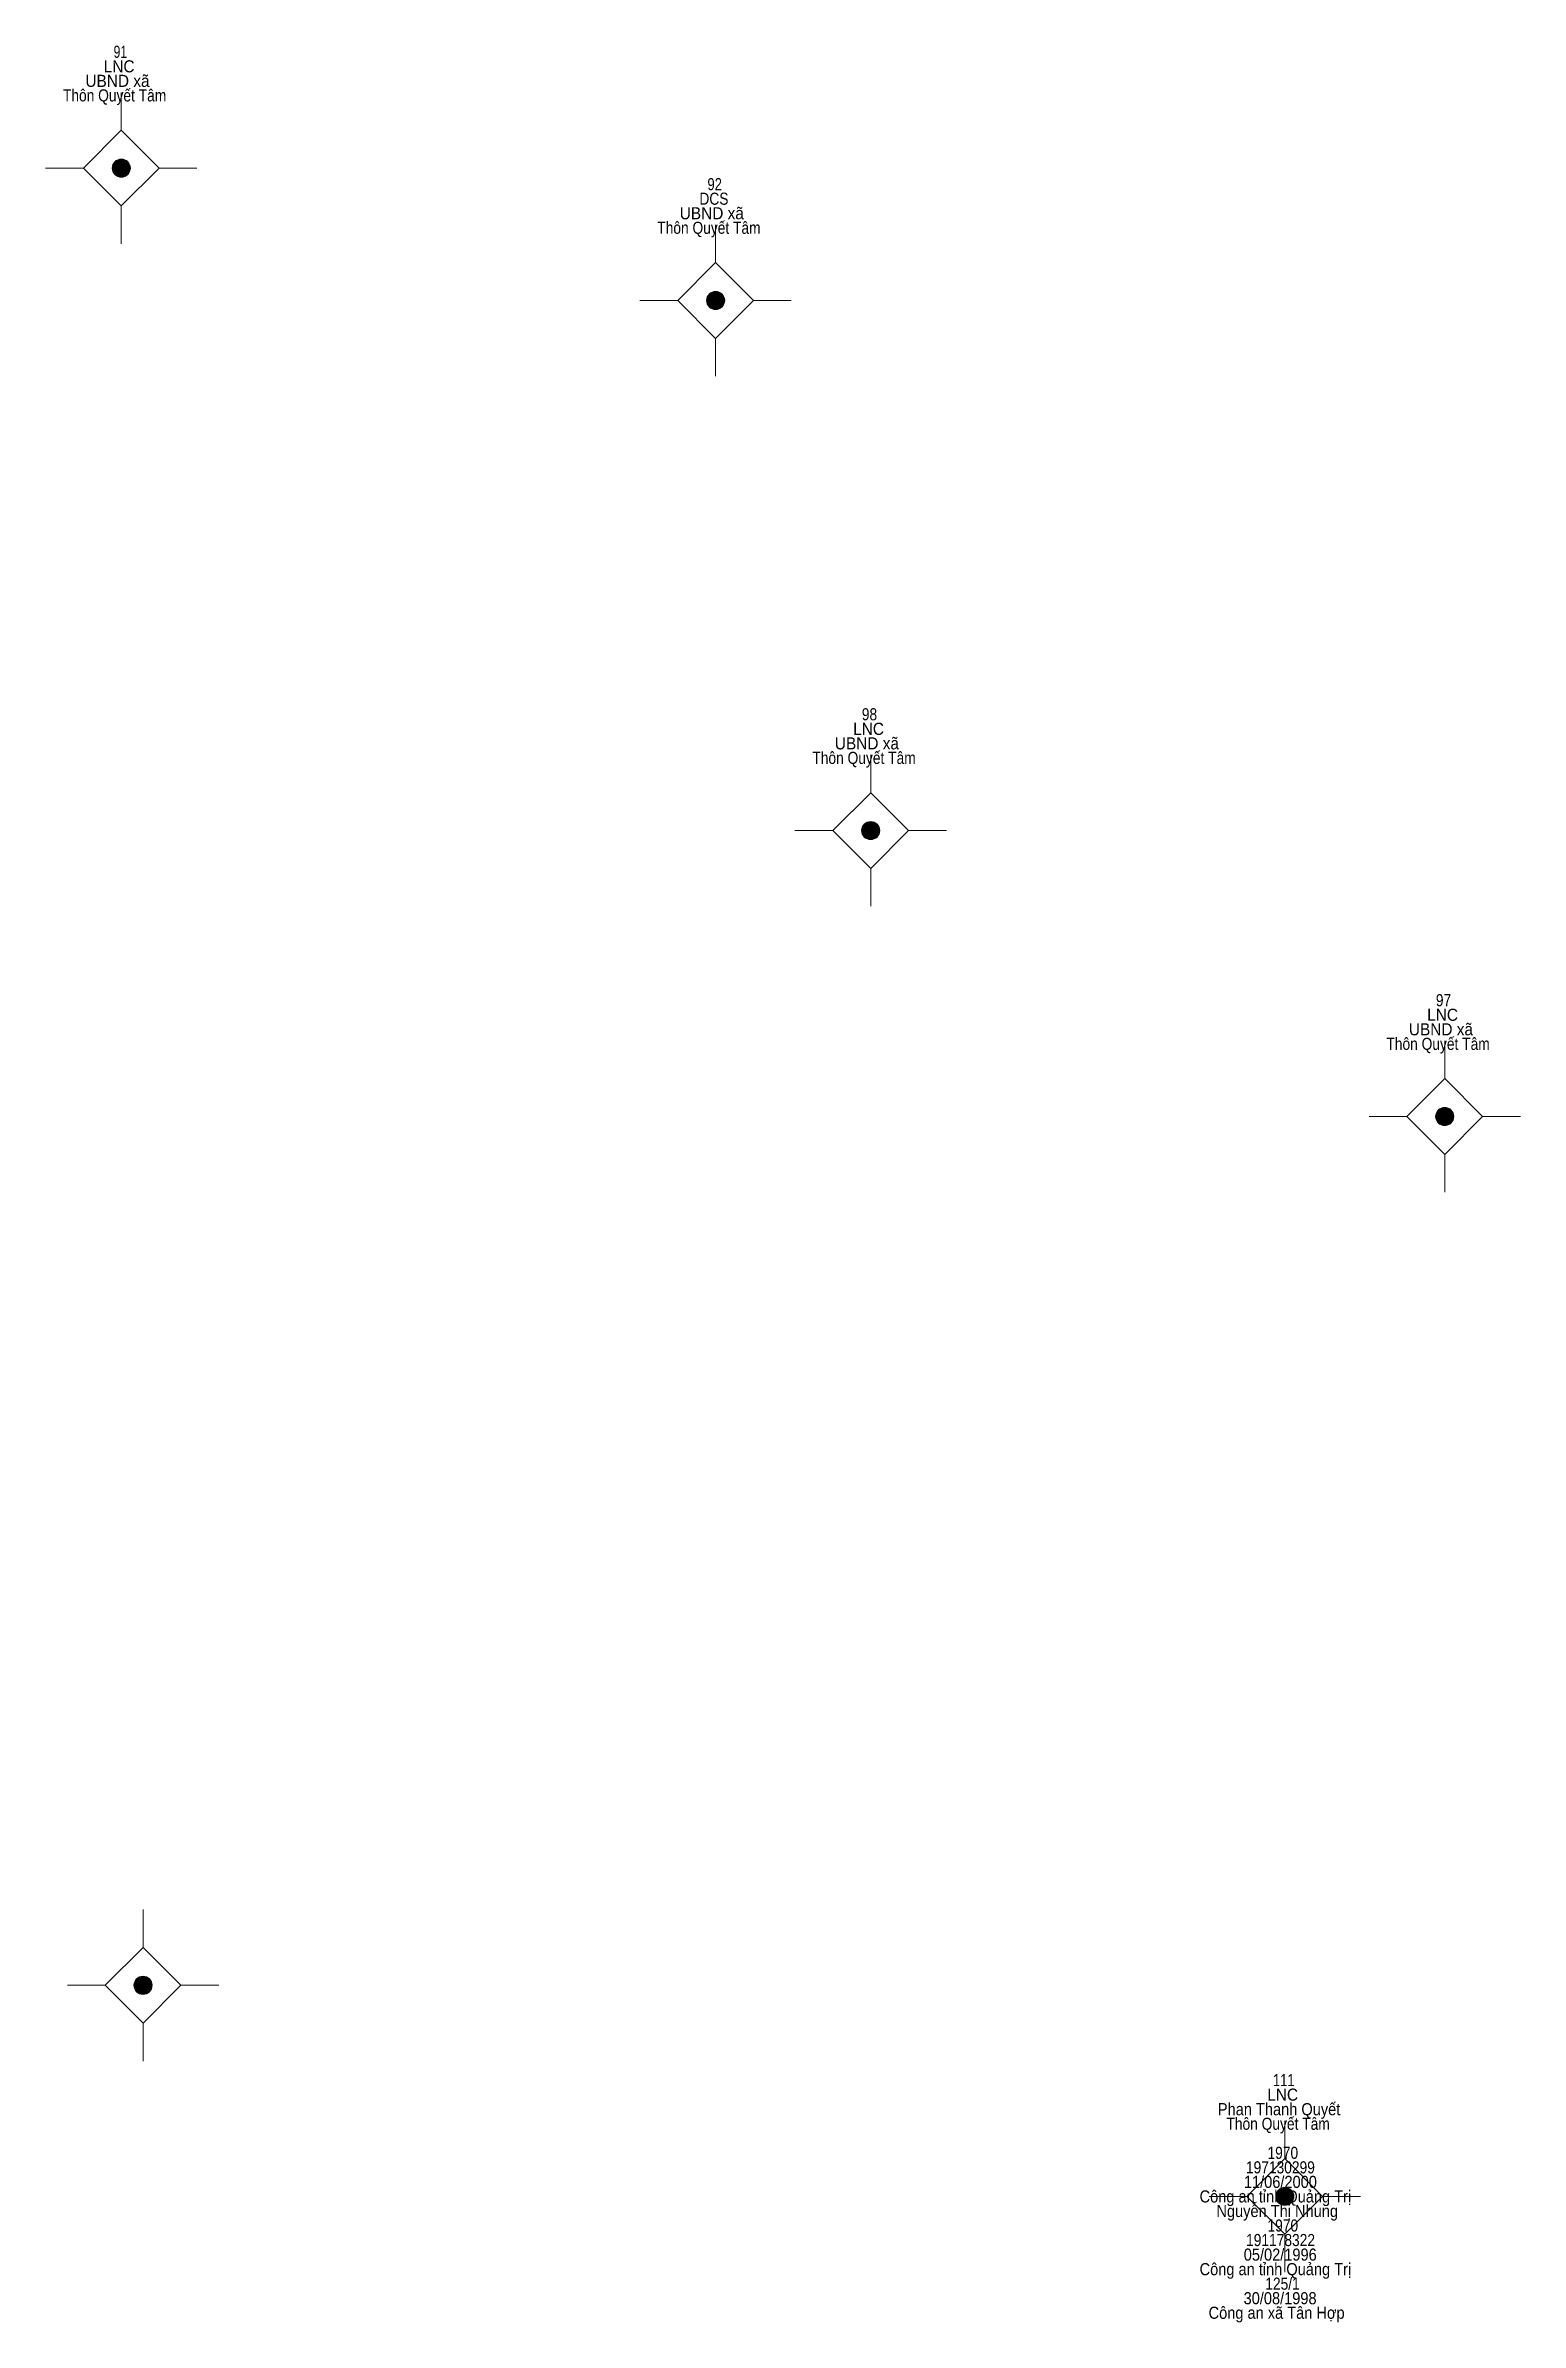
# Model space of a CAD drawing. Header units: metres. Extents: x 548452 to 551009, y 1840956 to 1844548.
# Drawn here: x 550736.9 to 550785.6, y 1841597.4 to 1841672.6 of the extents above; entities that cross this region are included whole.
import ezdxf
from ezdxf.enums import TextEntityAlignment as Align

# ---------------------------------------------------------------- set-up
doc = ezdxf.new("R2010")
doc.units = ezdxf.units.M
doc.header["$LTSCALE"] = 0.16
doc.layers.add('11', color=7, linetype='Continuous', lineweight=13)
doc.layers.add('15', color=7, linetype='Continuous')

msp = doc.modelspace()

# ---------------------------------------------------------------- texts
at = {"layer": '15'}
for s, width, p in [('91', 0.75, (550739.35, 1841672.19)), ('UBND xã', 0.95, (550739.255, 1841671.23)), ('LNC', 0.95, (550739.31, 1841671.71)), ('Thôn Quyết Tâm', 0.85, (550739.16, 1841670.75)), ('92', 0.8, (550758.97, 1841667.82)), ('UBND xã', 0.95, (550758.875, 1841666.86)), ('DCS', 0.85, (550758.945, 1841667.34)), ('Thôn Quyết Tâm', 0.85, (550758.78, 1841666.38)), ('98', 0.85, (550764.08, 1841650.32)), ('UBND xã', 0.95, (550763.995, 1841649.36)), ('LNC', 0.95, (550764.05, 1841649.84)), ('Thôn Quyết Tâm', 0.85, (550763.9, 1841648.88)), ('LNC', 0.95, (550783, 1841640.4)), ('97', 0.85, (550783.03, 1841640.88)), ('UBND xã', 0.95, (550782.945, 1841639.92)), ('Thôn Quyết Tâm', 0.85, (550782.85, 1841639.44)), ('111', 0.8, (550777.755, 1841605.23)), (' Phan Thanh Quyết', 0.9, (550777.535, 1841604.27)), ('LNC', 0.95, (550777.72, 1841604.75)), ('Thôn Quyết Tâm', 0.85, (550777.57, 1841603.79)), ('1970', 0.85, (550777.725, 1841602.83)), ('197130299', 0.85, (550777.645, 1841602.35)), ('Công an tỉnh Quảng Trị', 0.9, (550777.48, 1841601.39)), ('11/06/2000', 0.9, (550777.645, 1841601.87)), ('Nguyễn Thị Nhung', 0.9, (550777.54, 1841600.91)), ('191178322', 0.85, (550777.65, 1841599.95)), ('1970', 0.85, (550777.725, 1841600.43)), ('Công an tỉnh Quảng Trị', 0.9, (550777.48, 1841598.99)), ('05/02/1996', 0.9, (550777.64, 1841599.47)), ('125/1', 0.85, (550777.715, 1841598.51)), ('Công an xã Tân Hợp', 0.9, (550777.52, 1841597.55)), ('30/08/1998', 0.9, (550777.635, 1841598.03))]:
    msp.add_text(s, height=0.4, dxfattribs=dict(at, width=width)).set_placement(p, align=Align.CENTER)

# ---------------------------------------------------------------- hatches: boundary and pattern name
at = {"layer": '11'}
for points in [[(550739.6795, 1841668.55, 1), (550739.0795, 1841668.55, 1)], [(550759.2995, 1841664.18, 1), (550758.6995, 1841664.18, 1)], [(550764.4195, 1841646.68, 1), (550763.8195, 1841646.68, 1)], [(550783.3695, 1841637.24, 1), (550782.7695, 1841637.24, 1)], [(550740.3995, 1841608.56, 1), (550739.7995, 1841608.56, 1)], [(550778.0895, 1841601.59, 1), (550777.4895, 1841601.59, 1)]]:
    msp.add_hatch(color=256, dxfattribs=at).paths.add_polyline_path(points)

# ---------------------------------------------------------------- linework, layer by layer
for p, q in [((550739.38, 1841671.05), (550739.38, 1841669.8)), ((550738.13, 1841668.55), (550736.88, 1841668.55)), ((550741.88, 1841668.55), (550740.63, 1841668.55)), ((550739.38, 1841667.3), (550739.38, 1841666.05)), ((550759, 1841666.68), (550759, 1841665.43)), ((550757.75, 1841664.18), (550756.5, 1841664.18)), ((550761.5, 1841664.18), (550760.25, 1841664.18)), ((550759, 1841662.93), (550759, 1841661.68)), ((550764.12, 1841649.18), (550764.12, 1841647.93)), ((550762.87, 1841646.68), (550761.62, 1841646.68)), ((550766.62, 1841646.68), (550765.37, 1841646.68)), ((550764.12, 1841645.43), (550764.12, 1841644.18)), ((550783.07, 1841639.74), (550783.07, 1841638.49)), ((550781.82, 1841637.24), (550780.57, 1841637.24)), ((550785.57, 1841637.24), (550784.32, 1841637.24)), ((550783.07, 1841635.99), (550783.07, 1841634.74)), ((550740.1, 1841611.06), (550740.1, 1841609.81)), ((550738.85, 1841608.56), (550737.6, 1841608.56)), ((550742.6, 1841608.56), (550741.35, 1841608.56)), ((550740.1, 1841607.31), (550740.1, 1841606.06)), ((550777.79, 1841604.09), (550777.79, 1841602.84)), ((550776.54, 1841601.59), (550775.29, 1841601.59)), ((550780.29, 1841601.59), (550779.04, 1841601.59)), ((550777.79, 1841600.34), (550777.79, 1841599.09))]:
    msp.add_line(p, q, dxfattribs=at)
for points in [[(550739.38, 1841669.8), (550738.13, 1841668.55), (550739.38, 1841667.3), (550740.63, 1841668.55)], [(550759, 1841665.43), (550757.75, 1841664.18), (550759, 1841662.93), (550760.25, 1841664.18)], [(550764.12, 1841647.93), (550762.87, 1841646.68), (550764.12, 1841645.43), (550765.37, 1841646.68)], [(550783.07, 1841638.49), (550781.82, 1841637.24), (550783.07, 1841635.99), (550784.32, 1841637.24)], [(550740.1, 1841609.81), (550738.85, 1841608.56), (550740.1, 1841607.31), (550741.35, 1841608.56)], [(550777.79, 1841602.84), (550776.54, 1841601.59), (550777.79, 1841600.34), (550779.04, 1841601.59)]]:
    msp.add_lwpolyline(points, close=True, dxfattribs=at)
for centre in [(550739.3795, 1841668.55), (550758.9995, 1841664.18), (550764.1195, 1841646.68), (550783.0695, 1841637.24), (550740.0995, 1841608.56), (550777.7895, 1841601.59)]:
    msp.add_circle(centre, 0.3, dxfattribs=at)

msp.set_redraw_order([(e.dxf.handle, doc.entitydb.next_handle()) for e in msp.query("TEXT MTEXT ATTDEF DIMENSION ARC_DIMENSION")])  # texts and dimensions are drawn at this point

doc.saveas('drawing.dxf')
